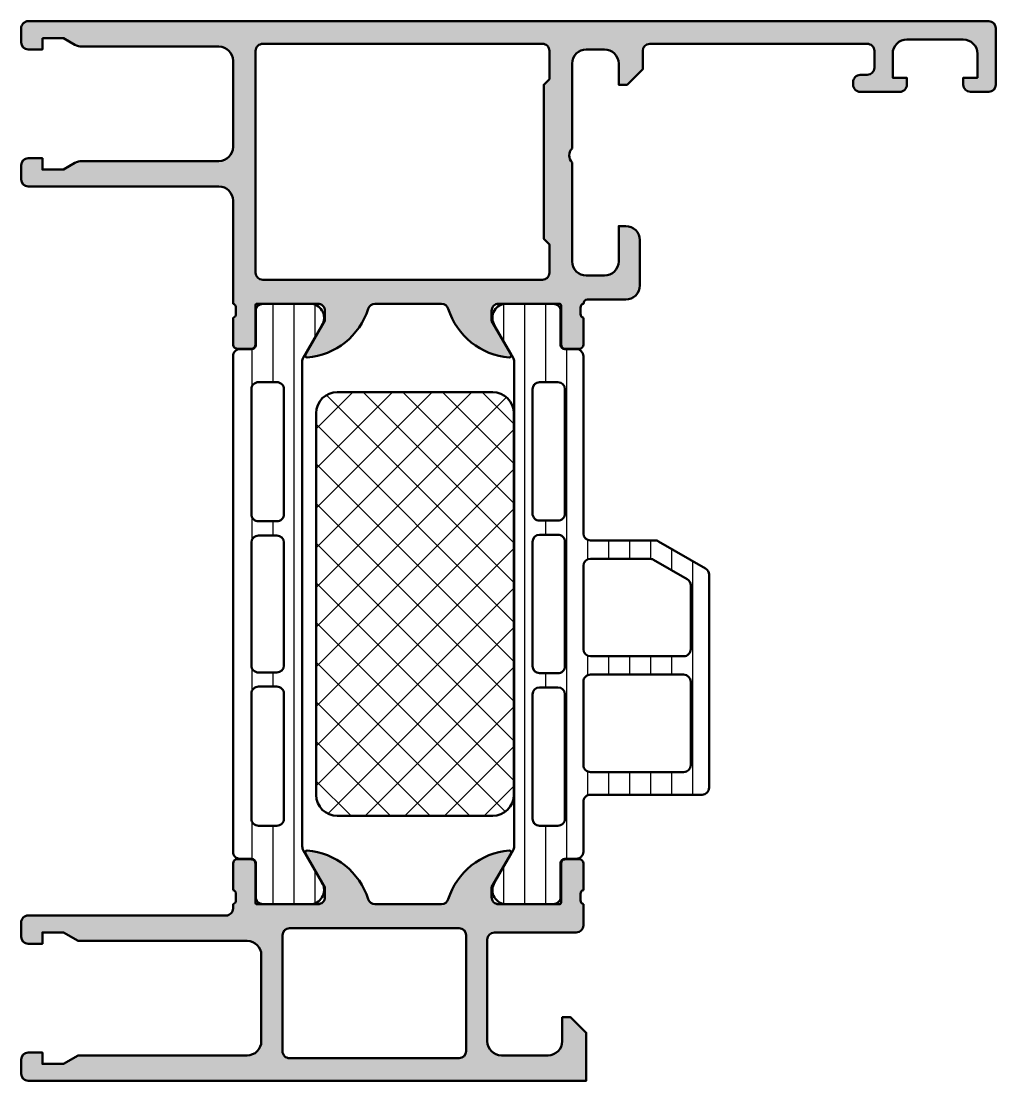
# Model space of a CAD drawing. Extents: x 0 to 69, y 0 to 75.
import ezdxf

# ---------------------------------------------------------------- set-up
doc = ezdxf.new("R2010")
doc.units = 0
for name, color, linetype, lineweight in [('0S-Alu contour', 7, 'Continuous', 50), ('0S-Alu hatch', 252, 'Continuous', 25), ('0S-Plastic contour', 254, 'Continuous', 50), ('0S-Plastic hatch', 253, 'Continuous', 25), ('0S-PT contour', 91, 'Continuous', 50), ('0S-PT hatch', 103, 'Continuous', 25)]:
    doc.layers.add(name, color=color, linetype=linetype, lineweight=lineweight)
pattern_1 = [(90, (0, 0), (-1.4859, 0), [])]

# ---------------------------------------------------------------- blocks, each defined once
blk = doc.blocks.new('391630__749C108C_8913_4403_A84D_3BE131BBEC31_')
at = {"layer": '0S-Alu hatch'}
h = blk.add_hatch(color=256, dxfattribs=at)
edge = h.paths.add_edge_path()
edge.add_line((1.50015256453571, 73.8006442438749), (1.50015256453571, 73.00071748606229))
edge.add_line((1.50015256453571, 73.00071748606229), (0.5001525645357106, 73.0007174860624))
edge.add_ellipse((0.5002627520891992, 73.50098029504896), major_axis=(-0.5002628211214809, 0), ratio=1, start_angle=0.030099871117613475, end_angle=89.98738006992681, ccw=False)
edge.add_line((2e-16, 73.50071748606238), (0, 74.49992365712967))
edge.add_ellipse((0.4999999941714038, 74.50000000000036), major_axis=(-0.4999999999996377, 0), ratio=1, start_angle=-89.9999999999593, end_angle=0.008748248574079298, ccw=False)
edge.add_line((0.4999999941710484, 75), (68.50000000000009, 74.99999999999977))
edge.add_ellipse((68.50000000000009, 74.49999999999977), major_axis=(-0.5, 0), ratio=1, start_angle=180, end_angle=270, ccw=False)
edge.add_line((69.00000000000009, 74.49999999999977), (69.00000000000009, 70.50003662586619))
edge.add_ellipse((68.50000000000009, 70.50003662586619), major_axis=(-0.5, 0), ratio=1, start_angle=90, end_angle=180, ccw=False)
edge.add_line((68.50000000000009, 70.00003662586619), (67.20000000000036, 70.00003662586607))
edge.add_ellipse((67.20000000000036, 70.50003662586607), major_axis=(-0.5, 0), ratio=1, start_angle=0, end_angle=90, ccw=False)
edge.add_line((66.70000000000036, 70.50003662586607), (66.70000000000036, 71.00003662586607))
edge.add_line((66.70000000000036, 71.00003662586607), (67.70000000000034, 71.00003662586607))
edge.add_line((67.70000000000034, 71.00003662586607), (67.6999999999999, 72.70003662586589))
edge.add_arc((66.70000000000019, 72.70003662586618), 0.9999999999997157, 0, 89.99999999999022)
edge.add_line((66.70000000000036, 73.70003662586589), (62.70000000000035, 73.70003662586589))
edge.add_arc((62.69999999999996, 72.70003662586629), 0.999999999999602, 89.9999999999772, 180)
edge.add_line((61.70000000000036, 72.70003662586629), (61.70000000000036, 71.00003662586607))
edge.add_line((61.70000000000036, 71.00003662586607), (62.70000000000035, 71.00003662586607))
edge.add_line((62.70000000000035, 71.00003662586607), (62.70000000000035, 70.5000366258671))
edge.add_ellipse((62.19999999999973, 70.50003662586772), major_axis=(-0.5000000000006253, 0), ratio=1, start_angle=89.9999999999153, end_angle=180, ccw=False)
edge.add_line((62.19999999999899, 70.0000366258671), (59.40000000000063, 70.00003662586607))
edge.add_ellipse((59.40000000000058, 70.50003662586647), major_axis=(-0.5000000000003979, 0), ratio=1, start_angle=0, end_angle=90.00000000000648, ccw=False)
edge.add_line((58.90000000000018, 70.50003662586647), (58.90000000000018, 70.70003662586667))
edge.add_ellipse((59.39999999999978, 70.70003662586628), major_axis=(-0.4999999999996021, 0), ratio=1, start_angle=269.9999999999544, end_angle=360, ccw=False)
edge.add_line((59.40000000000018, 71.20003662586589), (59.89999999999972, 71.20003662586589))
edge.add_arc((59.89999999999887, 71.7000366258672), 0.5000000000013074, 270.0000000000977, 360)
edge.add_line((60.40000000000017, 71.7000366258672), (60.40000000000063, 72.90003662586673))
edge.add_arc((59.90000000000091, 72.9000366258669), 0.4999999999997158, 0, 90.00000000003257)
edge.add_line((59.90000000000063, 73.40003662586662), (44.49995117354328, 73.40003662586662))
edge.add_arc((44.49995117354345, 72.90003662586645), 0.5000000000001706, 90.00000000001953, 180)
edge.add_line((43.99995117354328, 72.90003662586645), (43.99995117354328, 71.60003662586655))
edge.add_line((43.99995117354328, 71.60003662586655), (42.89995117354337, 70.50003662586641))
edge.add_line((42.89995117354337, 70.50003662586641), (42.29995117354346, 70.50003662586641))
edge.add_line((42.29995117354346, 70.50003662586641), (42.29995117354346, 72.00003662586641))
edge.add_arc((41.29995117354352, 72.00003662586634), 0.999999999999943, 0, 90.00000000000325)
edge.add_line((41.29995117354346, 73.0000366258663), (39.99995117354328, 73.00003662586641))
edge.add_arc((39.99995117354322, 72.00003662586647), 0.999999999999943, 89.99999999999675, 180)
edge.add_line((38.99995117354328, 72.00003662586647), (38.99995117354328, 66.00003662586641))
edge.add_arc((39.52495117354327, 65.50003662586641), 0.7249999999999887, 136.3971810272955, 223.6028189727044)
edge.add_line((38.99995117354328, 65.00003662586641), (38.99995117354328, 58.00003662586618))
edge.add_arc((39.99995117354306, 58.0000366258663), 0.9999999999997726, 180, 270.000000000013)
edge.add_line((39.99995117354328, 57.00003662586652), (41.299951173543, 57.00003662586652))
edge.add_arc((41.2999511735434, 58.00003662586658), 1.000000000000056, 269.9999999999772, 360)
edge.add_line((42.29995117354346, 58.00003662586658), (42.29995117354346, 60.50003662586641))
edge.add_line((42.29995117354346, 60.50003662586641), (42.79995117354346, 60.50003662586641))
edge.add_ellipse((42.7999511735434, 59.50003662586635), major_axis=(-1.000000000000056, 0), ratio=1, start_angle=180, end_angle=269.99999999999676, ccw=False)
edge.add_line((43.79995117354346, 59.50003662586635), (43.79995117354346, 56.30003662586614))
edge.add_ellipse((42.79995117354357, 56.30003662586625), major_axis=(-0.9999999999998863, 0), ratio=1, start_angle=89.99999999999352, end_angle=180, ccw=False)
edge.add_line((42.79995117354346, 55.30003662586636), (40.10000000001136, 55.30003662586659))
edge.add_arc((40.10000000001141, 54.99985437108409), 0.3001822547825057, 90.00000000001086, 180)
edge.add_arc((39.87858235054725, 54.73257756236374), 0.2786409078556163, 106.419876419483, 181.1645893740988)
edge.add_line((39.599998999978, 54.72691431981091), (39.59999899997801, 54.27332031981094))
edge.add_arc((39.87886709562119, 54.26765966033388), 0.2789255417371576, 178.8371299271138, 253.575405444647)
edge.add_line((39.79999999997803, 54.00011631981093), (39.79999999997807, 52.12010531980242))
edge.add_ellipse((39.49999999997808, 52.12010531980241), major_axis=(-0.29999999999999, 0), ratio=1, start_angle=90, end_angle=180, ccw=False)
edge.add_line((39.49999999997808, 51.82010531980242), (38.52002568093529, 51.82010531980239))
edge.add_ellipse((38.52002568093529, 52.1201053198024), major_axis=(-0.3000000000000114, 0), ratio=1, start_angle=0, end_angle=90, ccw=False)
edge.add_line((38.22002568093528, 52.1201053198024), (38.22002568093522, 54.88010696118535))
edge.add_arc((38.10002568093523, 54.88010696118535), 0.1199999999999974, 0, 90.00009934834206)
edge.add_line((38.10002547286055, 55.00010696118517), (33.80000154798931, 55.00009950513401))
edge.add_arc((33.79998866573565, 54.50011238752605), 0.4999871177739219, 89.99852376443515, 180.0006019649143)
edge.add_line((33.30000154798933, 54.50010713452653), (33.30000154798934, 53.80010255689182))
edge.add_line((33.30000154798934, 53.80010255689182), (34.6808552197536, 51.40838598477952))
edge.add_ellipse((34.56246944985669, 51.34003615313438), major_axis=(-0.1367000000000039, 0), ratio=1, start_angle=85.52727360793932, end_angle=209.9999185203828, ccw=False)
edge.add_ellipse((34.93573348720572, 56.11184460778244), major_axis=(-4.923085062803548, 0), ratio=1, start_angle=17.289552715736704, end_angle=85.52727360794239, ccw=False)
edge.add_arc((29.75769048598524, 54.5000995051343), 0.4999999999996074, 17.28955271573924, 90.00000000000406)
edge.add_line((29.7576904859852, 55.00009950513391), (25.04226068752696, 55.00009950513391))
edge.add_arc((25.04226068752693, 54.50009950513432), 0.4999999999996021, 89.99999999999756, 162.7104472842622)
edge.add_ellipse((19.86421768630644, 56.11184460778244), major_axis=(-4.923085062803552, 0), ratio=1, start_angle=94.4727263920575, end_angle=162.7104472842634, ccw=False)
edge.add_ellipse((20.23748172365548, 51.34003615313438), major_axis=(-0.1367000000000129, 0), ratio=1, start_angle=-29.9999185203838, end_angle=94.47272639205892, ccw=False)
edge.add_line((20.11909595375857, 51.40838598477952), (21.49994962552283, 53.80010255689182))
edge.add_line((21.49994962552283, 53.80010255689182), (21.49994962552284, 54.50010713452854))
edge.add_arc((20.99996250777651, 54.50011238752605), 0.4999871177739239, 359.9993980350857, 450.0014762355648)
edge.add_line((20.99994962552286, 55.00009950513401), (16.69992570065162, 55.00010696118517))
edge.add_arc((16.69992549257695, 54.88010696118535), 0.1200000000000002, 89.99990065166133, 180)
edge.add_line((16.57992549257695, 54.88010696118535), (16.57992549257689, 52.12010531980239))
edge.add_ellipse((16.27992549257688, 52.1201053198024), major_axis=(-0.3000000000000114, 0), ratio=1, start_angle=90, end_angle=180, ccw=False)
edge.add_line((16.27992549257688, 51.82010531980239), (15.29995117353409, 51.82010531980242))
edge.add_ellipse((15.29995117353408, 52.12010531980241), major_axis=(-0.29999999999999, 0), ratio=1, start_angle=0, end_angle=90.00000000000142, ccw=False)
edge.add_line((14.99995117353409, 52.12010531980241), (14.99995117353414, 54.00011631981093))
edge.add_arc((14.92108407789098, 54.26765966033388), 0.2789255417371559, 286.424594555353, 361.1628700728862)
edge.add_line((15.19995217353416, 54.27332031981094), (15.19995217353417, 54.72691431981091))
edge.add_arc((14.92111472699114, 54.7325827278093), 0.2788950563274168, 358.8354106259003, 433.5801235805074)
edge.add_line((14.99995117353418, 55.00010331980241), (14.99995117353418, 62.30017885080838))
edge.add_arc((13.99994665416429, 62.3001743314386), 1.000004519380107, 0.0002589398492318, 89.99974106037526)
edge.add_line((13.99995117353373, 63.30017885080849), (0.5002288584805683, 63.30017885080827))
edge.add_ellipse((0.5003962349781972, 63.80057521477373), major_axis=(-0.5003963919581649, 0), ratio=1, start_angle=0.04538398975387281, end_angle=89.98083525933288, ccw=False)
edge.add_line((-1.4e-15, 63.80017885080864), (0, 64.80046113840592))
edge.add_ellipse((0.5003955902169253, 64.79998905933887), major_axis=(-0.5003958128993392, 0), ratio=1, start_angle=270.01909093713556, end_angle=359.9459465058445, ccw=False)
edge.add_line((0.5002288584801134, 65.30038484446074), (1.500152564535255, 65.30038484446106))
edge.add_line((1.500152564535255, 65.30038484446106), (1.50015256453571, 64.49993928782021))
edge.add_line((1.50015256453571, 64.49993928782021), (3.000152564535255, 64.49993928782033))
edge.add_line((3.000152564535255, 64.49993928782033), (3.807785010824773, 64.96623262278115))
edge.add_ellipse((4.307777962996382, 64.10027239050663), major_axis=(-0.9999400362532833, 0), ratio=1, start_angle=270.0065906981061, end_angle=300.0015174067913, ccw=False)
edge.add_line((4.307662940512273, 65.10021242014444), (14.00008278058939, 65.10120042673668))
edge.add_arc((13.99995105384721, 66.10120053774725), 1.00000011968653, 270.0075473854945, 359.9999936109431)
edge.add_line((14.99995117353374, 66.10120042623716), (14.99995117353418, 72.20034059397244))
edge.add_arc((13.99994955373275, 72.20033898304462), 1.000001619802728, 9.22944712567e-05, 89.99236667573862)
edge.add_line((14.00008278058939, 73.20034059397267), (4.307998633872557, 73.20037492624783))
edge.add_ellipse((4.307784010660284, 74.20029087867587), major_axis=(-0.9999159754615373, 0), ratio=1, start_angle=59.99854842010518, end_angle=90.01229803768013, ccw=False)
edge.add_line((3.807804084311099, 73.33435090891408), (3.00015256453571, 73.8006442438749))
edge.add_line((3.00015256453571, 73.8006442438749), (1.50015256453571, 73.8006442438749))
edge = h.paths.add_edge_path()
edge.add_arc((36.89995117354384, 72.9000000000001), 0.4999999999999858, 0, 90.0000000000016)
edge.add_line((36.89995117354383, 73.40000000000009), (17.09999991226104, 73.39999999999907))
edge.add_arc((17.09993224817135, 72.90006766410578), 0.49993234047234, 89.99224521707941, 180.0077411226239)
edge.add_line((16.59999991226194, 72.90000011920895), (16.59999991226195, 57.20003578292244))
edge.add_arc((17.09999991226263, 57.20003578292221), 0.5000000000006822, 180, 269.9999999999739)
edge.add_line((17.0999999122624, 56.70003578292153), (36.89995117354383, 56.70003578292176))
edge.add_arc((36.89995117354394, 57.20003578292164), 0.4999999999998864, 269.999999999987, 360)
edge.add_line((37.39995117354383, 57.20003578292164), (37.39995117354383, 59.2000357829213))
edge.add_line((37.39995117354383, 59.2000357829213), (36.99995117354328, 59.60003578292162))
edge.add_line((36.99995117354328, 59.60003578292162), (36.99995117354328, 70.50003662586653))
edge.add_line((36.99995117354328, 70.50003662586653), (37.39995117354383, 70.90003662586673))
edge.add_line((37.39995117354383, 70.90003662586673), (37.39995117354383, 72.90000000000009))
at = {"layer": '0S-Alu contour', "color": 7}
for points in [[(2e-16, 73.50071748606238), (0, 74.49992365712967)], [(0.4999999941710484, 75), (68.50000000000009, 74.99999999999977)], [(69.00000000000009, 74.49999999999977), (69.00000000000009, 70.50003662586619)], [(1.50015256453571, 73.8006442438749), (1.50015256453571, 73.00071748606229), (0.5001525645357106, 73.0007174860624)], [(3.807804084311099, 73.33435090891408), (3.00015256453571, 73.8006442438749), (1.50015256453571, 73.8006442438749)], [(66.70000000000036, 73.70003662586589), (62.70000000000035, 73.70003662586589)], [(14.00008278058939, 73.20034059397267), (4.307998633872557, 73.20037492624783)], [(16.59999991226194, 72.90000011920895), (16.59999991226195, 57.20003578292244)], [(36.89995117354383, 73.40000000000009), (17.09999991226104, 73.39999999999907)], [(37.39995117354383, 57.20003578292164), (37.39995117354383, 59.2000357829213), (36.99995117354328, 59.60003578292162), (36.99995117354328, 70.50003662586653), (37.39995117354383, 70.90003662586673), (37.39995117354383, 72.90000000000009)], [(41.29995117354346, 73.0000366258663), (39.99995117354328, 73.00003662586641)], [(43.99995117354328, 72.90003662586645), (43.99995117354328, 71.60003662586655), (42.89995117354337, 70.50003662586641), (42.29995117354346, 70.50003662586641), (42.29995117354346, 72.00003662586641)], [(59.90000000000063, 73.40003662586662), (44.49995117354328, 73.40003662586662)], [(60.40000000000017, 71.7000366258672), (60.40000000000063, 72.90003662586673)], [(14.99995117353374, 66.10120042623716), (14.99995117353418, 72.20034059397244)], [(61.70000000000036, 72.70003662586629), (61.70000000000036, 71.00003662586607), (62.70000000000035, 71.00003662586607), (62.70000000000035, 70.5000366258671)], [(66.70000000000036, 70.50003662586607), (66.70000000000036, 71.00003662586607), (67.70000000000034, 71.00003662586607), (67.6999999999999, 72.70003662586589)], [(38.99995117354328, 72.00003662586647), (38.99995117354328, 66.00003662586641)], [(58.90000000000018, 70.50003662586647), (58.90000000000018, 70.70003662586667)], [(59.40000000000018, 71.20003662586589), (59.89999999999972, 71.20003662586589)], [(62.19999999999899, 70.0000366258671), (59.40000000000063, 70.00003662586607)], [(68.50000000000009, 70.00003662586619), (67.20000000000036, 70.00003662586607)], [(0.5002288584801134, 65.30038484446074), (1.500152564535255, 65.30038484446106), (1.50015256453571, 64.49993928782021), (3.000152564535255, 64.49993928782033), (3.807785010824773, 64.96623262278115)], [(-1.4e-15, 63.80017885080864), (0, 64.80046113840592)], [(4.307662940512273, 65.10021242014444), (14.00008278058939, 65.10120042673668)], [(38.99995117354328, 65.00003662586641), (38.99995117354328, 58.00003662586618)], [(13.99995117353373, 63.30017885080849), (0.5002288584805683, 63.30017885080827)], [(14.99995117353418, 55.00010331980241), (14.99995117353418, 62.30017885080838)], [(42.29995117354346, 58.00003662586658), (42.29995117354346, 60.50003662586641), (42.79995117354346, 60.50003662586641)], [(43.79995117354346, 59.50003662586635), (43.79995117354346, 56.30003662586614)], [(17.0999999122624, 56.70003578292153), (36.89995117354383, 56.70003578292176)], [(39.99995117354328, 57.00003662586652), (41.299951173543, 57.00003662586652)], [(16.57992549257695, 54.88010696118535), (16.57992549257689, 52.12010531980239)], [(20.99994962552286, 55.00009950513401), (16.69992570065162, 55.00010696118517)], [(29.7576904859852, 55.00009950513391), (25.04226068752696, 55.00009950513391)], [(38.10002547286055, 55.00010696118517), (33.80000154798931, 55.00009950513401)], [(38.22002568093528, 52.1201053198024), (38.22002568093522, 54.88010696118535)], [(42.79995117354346, 55.30003662586636), (40.10000000001136, 55.30003662586659)], [(14.99995117353409, 52.12010531980241), (14.99995117353414, 54.00011631981093)], [(15.19995217353416, 54.27332031981094), (15.19995217353417, 54.72691431981091)], [(20.11909595375857, 51.40838598477952), (21.49994962552283, 53.80010255689182), (21.49994962552284, 54.50010713452854)], [(33.30000154798933, 54.50010713452653), (33.30000154798934, 53.80010255689182), (34.6808552197536, 51.40838598477952)], [(39.599998999978, 54.72691431981091), (39.59999899997801, 54.27332031981094)], [(39.79999999997803, 54.00011631981093), (39.79999999997807, 52.12010531980242)], [(16.27992549257688, 51.82010531980239), (15.29995117353409, 51.82010531980242)], [(39.49999999997808, 51.82010531980242), (38.52002568093529, 51.82010531980239)]]:
    blk.add_lwpolyline(points, dxfattribs=at)
at = {"layer": '0S-Alu contour', "color": 7, "extrusion": (0, 0, -1)}
for centre, radius, start, end in [((-0.4999999941714038, 74.50000000000036), 0.4999999999996377, 359.9912517514259, 89.99999999995929), ((-68.50000000000009, 74.49999999999977), 0.5, 90, 180), ((-0.5002627520891992, 73.50098029504896), 0.5002628211214809, 270.0126199300732, 359.9699001288824), ((-4.307784010660284, 74.20029087867587), 0.9999159754615373, 269.9877019623199, 300.0014515798948), ((-59.39999999999978, 70.70003662586628), 0.4999999999996021, 0, 90.00000000004559), ((-59.40000000000058, 70.50003662586647), 0.5000000000003979, 269.9999999999935, 0), ((-62.19999999999973, 70.50003662586772), 0.5000000000006253, 180, 270.0000000000847), ((-67.20000000000036, 70.50003662586607), 0.5, 270, 0), ((-68.50000000000009, 70.50003662586619), 0.5, 180, 270), ((-0.5003955902169253, 64.79998905933887), 0.5003958128993392, 0.0540534941555057, 89.98090906286443), ((-4.307777962996382, 64.10027239050663), 0.9999400362532833, 59.99848259320867, 89.99340930189392), ((-0.5003962349781972, 63.80057521477373), 0.5003963919581649, 270.0191647406671, 359.9546160102461), ((-42.7999511735434, 59.50003662586635), 1.000000000000056, 90.00000000000325, 180), ((-42.79995117354357, 56.30003662586625), 0.9999999999998863, 180, 270.0000000000065), ((-19.86421768630644, 56.11184460778244), 4.923085062803552, 197.2895527157366, 265.5272736079425), ((-34.93573348720572, 56.11184460778244), 4.923085062803548, 274.4727263920576, 342.7104472842633), ((-15.29995117353408, 52.12010531980241), 0.29999999999999, 269.9999999999986, 0), ((-16.27992549257688, 52.1201053198024), 0.3000000000000114, 180, 270), ((-38.52002568093529, 52.1201053198024), 0.3000000000000114, 270, 0), ((-39.49999999997808, 52.12010531980241), 0.29999999999999, 180, 270), ((-20.23748172365548, 51.34003615313438), 0.1367000000000129, 265.5272736079411, 29.99991852038382), ((-34.56246944985669, 51.34003615313438), 0.1367000000000039, 150.0000814796172, 274.4727263920608)]:
    blk.add_arc(centre, radius, start, end, dxfattribs=at)
at = {"layer": '0S-Alu contour', "color": 7}
for centre, radius, start, end in [((62.69999999999996, 72.70003662586629), 0.999999999999602, 89.9999999999772, 180), ((66.70000000000019, 72.70003662586618), 0.9999999999997157, 0, 89.99999999999022), ((13.99994955373275, 72.20033898304462), 1.000001619802728, 9.22944712567e-05, 89.99236667573862), ((17.09993224817135, 72.90006766410578), 0.49993234047234, 89.99224521707941, 180.0077411226239), ((36.89995117354384, 72.9000000000001), 0.4999999999999858, 0, 90.0000000000016), ((39.99995117354322, 72.00003662586647), 0.999999999999943, 89.99999999999675, 180), ((41.29995117354352, 72.00003662586634), 0.999999999999943, 0, 90.00000000000325), ((44.49995117354345, 72.90003662586645), 0.5000000000001706, 90.00000000001953, 180), ((59.90000000000091, 72.9000366258669), 0.4999999999997158, 0, 90.00000000003257), ((59.89999999999887, 71.7000366258672), 0.5000000000013074, 270.0000000000977, 0), ((13.99995105384721, 66.10120053774725), 1.00000011968653, 270.0075473854945, 359.9999936109431), ((39.52495117354327, 65.50003662586641), 0.7249999999999887, 136.3971810272955, 223.6028189727044), ((13.99994665416429, 62.3001743314386), 1.000004519380107, 0.0002589398492318, 89.99974106037526), ((39.99995117354306, 58.0000366258663), 0.9999999999997726, 180, 270.000000000013), ((41.2999511735434, 58.00003662586658), 1.000000000000056, 269.9999999999772, 0), ((17.09999991226263, 57.20003578292221), 0.5000000000006822, 180, 269.9999999999739), ((36.89995117354394, 57.20003578292164), 0.4999999999998864, 269.999999999987, 0), ((14.92111472699114, 54.7325827278093), 0.2788950563274168, 358.8354106259003, 73.58012358050739), ((16.69992549257695, 54.88010696118535), 0.1200000000000002, 89.99990065166133, 180), ((20.99996250777651, 54.50011238752605), 0.4999871177739239, 359.9993980350857, 90.00147623556484), ((25.04226068752693, 54.50009950513432), 0.4999999999996021, 89.99999999999756, 162.7104472842622), ((29.75769048598524, 54.5000995051343), 0.4999999999996074, 17.28955271573924, 90.00000000000406), ((33.79998866573565, 54.50011238752605), 0.4999871177739219, 89.99852376443515, 180.0006019649143), ((38.10002568093523, 54.88010696118535), 0.1199999999999974, 0, 90.00009934834206), ((39.87858235054725, 54.73257756236374), 0.2786409078556163, 106.419876419483, 181.1645893740988), ((40.10000000001141, 54.99985437108409), 0.3001822547825057, 90.00000000001086, 180), ((14.92108407789098, 54.26765966033388), 0.2789255417371559, 286.424594555353, 1.162870072886224), ((39.87886709562119, 54.26765966033388), 0.2789255417371576, 178.8371299271138, 253.575405444647)]:
    blk.add_arc(centre, radius, start, end, dxfattribs=at)
blk = doc.blocks.new('391640__57F4841A_8E5F_4AEF_8D72_EF0BA6376E39_')
at = {"layer": '0S-Alu hatch'}
h = blk.add_hatch(color=256, dxfattribs=at)
edge = h.paths.add_edge_path()
edge.add_line((-7.1e-15, 10.20070611864122), (-4.615e-13, 11.20252765612186))
edge.add_ellipse((0.4999999999997229, 11.20252765612186), major_axis=(-0.5000000000001844, 0), ratio=1, start_angle=269.97640643248565, end_angle=360, ccw=False)
edge.add_line((0.5002058927116125, 11.70252761373023), (14.49994390306346, 11.70095692889913))
edge.add_arc((14.4999999999993, 12.20095692575204), 0.4999999999997801, 269.9935717646517, 360)
edge.add_line((14.99999999999908, 12.20095692575204), (14.99999999999953, 12.5003734770396))
edge.add_arc((14.9211635534565, 12.76789406903269), 0.2788950563274086, 286.4198764194922, 361.1645893740976)
edge.add_line((15.20000099999952, 12.77356247703107), (15.20000099999951, 13.22715647703105))
edge.add_arc((14.92113290435633, 13.23281713650811), 0.278925541737161, 358.8371299271147, 433.5754054446465)
edge.add_line((14.99999999999949, 13.50036047703106), (14.99999999999945, 15.38037147703957))
edge.add_ellipse((15.29999999999945, 15.38037147703958), major_axis=(-0.2999999999999936, 0), ratio=1, start_angle=270, end_angle=360, ccw=False)
edge.add_line((15.29999999999945, 15.68037147703957), (16.27997431904223, 15.68037147703959))
edge.add_ellipse((16.27997431904223, 15.38037147703958), major_axis=(-0.3000000000000096, 0), ratio=1, start_angle=180, end_angle=270.0000000000007, ccw=False)
edge.add_line((16.57997431904224, 15.38037147703958), (16.5799743190423, 12.62036983565664))
edge.add_arc((16.6999743190423, 12.62036983565664), 0.120000000000001, 180, 270.000099348342)
edge.add_line((16.69997452711698, 12.50036983565683), (20.99999845198821, 12.50037729170797))
edge.add_arc((21.00001133424187, 13.00036440931594), 0.4999871177739237, 269.9985237644344, 360.0006019649143)
edge.add_line((21.4999984519882, 13.00036966231546), (21.49999845198818, 13.70037423995017))
edge.add_line((21.49999845198818, 13.70037423995017), (20.11914478022393, 16.09209081206247))
edge.add_ellipse((20.23753055012083, 16.16044064370761), major_axis=(-0.1367000000000044, 0), ratio=1, start_angle=-94.4727263920621, end_angle=29.999918520386075, ccw=False)
edge.add_ellipse((19.8642665127718, 11.38863218905955), major_axis=(-4.923085062803546, 0), ratio=1, start_angle=197.2895527157367, end_angle=265.52727360794245, ccw=False)
edge.add_arc((25.04230951399229, 13.00037729170768), 0.4999999999996086, 197.2895527157381, 270.0000000000033)
edge.add_line((25.04230951399232, 12.50037729170807), (29.75769048600585, 12.50037729170807))
edge.add_arc((29.75769048600588, 13.00037729170768), 0.4999999999996092, 269.9999999999968, 342.7104472842616)
edge.add_ellipse((34.93573348722637, 11.38863218905955), major_axis=(-4.923085062803544, 0), ratio=1, start_angle=274.4727263920575, end_angle=342.7104472842633, ccw=False)
edge.add_ellipse((34.56246944987734, 16.16044064370761), major_axis=(-0.1367000000000026, 0), ratio=1, start_angle=150.0000814796147, end_angle=274.4727263920608, ccw=False)
edge.add_line((34.68085521977425, 16.09209081206247), (33.30000154800999, 13.70037423995017))
edge.add_line((33.30000154800999, 13.70037423995017), (33.30000154800997, 13.00036966231345))
edge.add_arc((33.79998866575629, 13.00036440931594), 0.4999871177739239, 179.9993980350857, 270.0014762355656)
edge.add_line((33.80000154800996, 12.50037729170797), (38.10002547288119, 12.50036983565683))
edge.add_arc((38.10002568095587, 12.62036983565664), 0.1200000000000002, 269.9999006516579, 360)
edge.add_line((38.22002568095587, 12.62036983565664), (38.22002568095593, 15.3803714770396))
edge.add_ellipse((38.52002568095593, 15.38037147703958), major_axis=(-0.3000000000000043, 0), ratio=1, start_angle=269.99999999999864, end_angle=360, ccw=False)
edge.add_line((38.52002568095594, 15.68037147703959), (39.49999999999872, 15.68037147703957))
edge.add_ellipse((39.49999999999872, 15.38037147703958), major_axis=(-0.29999999999999, 0), ratio=1, start_angle=180, end_angle=270, ccw=False)
edge.add_line((39.79999999999871, 15.38037147703958), (39.79999999999868, 13.50036047703106))
edge.add_arc((39.87886709564184, 13.23281713650811), 0.2789255417371593, 106.4245945553528, 181.1628700728853)
edge.add_line((39.59999899999866, 13.22715647703105), (39.59999899999865, 12.77356247703107))
edge.add_arc((39.87883644654355, 12.76789406903265), 0.2788950563292857, 178.8354106259018, 253.5801235805073)
edge.add_line((39.79999999999998, 12.50037347703776), (39.79999999999998, 10.99999999999999))
edge.add_ellipse((39.29999999999998, 11), major_axis=(-0.5, 0), ratio=1, start_angle=90, end_angle=180, ccw=False)
edge.add_line((39.29999999999998, 10.5), (33.5, 10.5))
edge.add_arc((33.5, 10), 0.5, 90, 180)
edge.add_line((32.99999999999999, 10), (33.00000000000002, 2.800000000000011))
edge.add_arc((34.00000000000002, 2.800000000000011), 1, 180, 270)
edge.add_line((34.00000000000002, 1.800000000000011), (37.3, 1.800000000000011))
edge.add_arc((37.3, 2.800000000000011), 1, 270, 360)
edge.add_line((38.3, 2.800000000000011), (38.3, 4.5))
edge.add_line((38.3, 4.5), (38.9, 4.5))
edge.add_line((38.9, 4.5), (40, 3.400000000000005))
edge.add_line((40, 3.400000000000005), (40, 0))
edge.add_line((40, 0), (0.4999998317707579, 0.0003963651321328))
edge.add_ellipse((0.5000000000655476, 0.5003963651976592), major_axis=(-0.5000000000655547, 0), ratio=1, start_angle=0, end_angle=89.9999807148377, ccw=False)
edge.add_line((-7.1e-15, 0.5003963651976592), (-7.1e-15, 1.500373477039374))
edge.add_ellipse((0.4999999999998792, 1.500373477039602), major_axis=(-0.4999999999998864, 0), ratio=1, start_angle=270.0000000000391, end_angle=360, ccw=False)
edge.add_line((0.4999999999995381, 2.000373477039488), (1.499952587890213, 2.000373477039488))
edge.add_line((1.499952587890213, 2.000373477039488), (1.499952587890213, 1.199927920398863))
edge.add_line((1.499952587890213, 1.199927920398863), (2.999952587890213, 1.199927920398863))
edge.add_line((2.999952587890213, 1.199927920398863), (4.040299210357254, 1.800579423008571))
edge.add_line((4.040299210357254, 1.800579423008571), (15.99984386901814, 1.799265498219142))
edge.add_arc((15.99995492538559, 2.799265061905736), 0.9999995698533547, 269.9936369361072, 360.0000249938498)
edge.add_line((16.99995449523884, 2.79926549813052), (16.9999544952393, 8.899711245594176))
edge.add_arc((15.99995466912876, 8.899711424385394), 0.9999998261105549, 359.9999897547162, 449.9943272447731)
edge.add_line((16.00005367736775, 9.899711245594634), (4.038745674895828, 9.90089094072357))
edge.add_line((4.038745674895828, 9.90089094072357), (2.999952587890213, 10.50063287645389))
edge.add_line((2.999952587890213, 10.50063287645389), (1.499952587890213, 10.50063287645355))
edge.add_line((1.499952587890213, 10.50063287645355), (1.499952587890668, 9.700706118641051))
edge.add_line((1.499952587890668, 9.700706118641051), (0.4999999999999929, 9.700706118641051))
edge.add_ellipse((0.5000000000001635, 10.20070611864122), major_axis=(-0.5000000000001706, 0), ratio=1, start_angle=0, end_angle=89.99999999998039, ccw=False)
edge = h.paths.add_edge_path()
edge.add_arc((31.00000000000014, 10.30037347703913), 0.4999999999998579, 0, 89.99999999996417)
edge.add_line((31.00000000000045, 10.80037347703899), (18.99999961852972, 10.80037347703899))
edge.add_arc((18.99999961852994, 10.30037347703921), 0.4999999999997727, 90.00000000002605, 180)
edge.add_line((18.49999961853017, 10.30037347703921), (18.49999961853017, 2.10039337259252))
edge.add_arc((18.9999967458978, 2.100390619168769), 0.4999971273752095, 179.9996844789419, 270.0003291812611)
edge.add_line((18.99999961852972, 1.600393491801811), (31.00000000000045, 1.60039349180181))
edge.add_arc((31.00000000000045, 2.10039349180181), 0.5, 270, 360)
edge.add_line((31.50000000000045, 2.10039349180181), (31.49999999999999, 10.30037347703899))
at = {"layer": '0S-Alu contour', "color": 7}
for points in [[(21.4999984519882, 13.00036966231546), (21.49999845198818, 13.70037423995017), (20.11914478022393, 16.09209081206247)], [(34.68085521977425, 16.09209081206247), (33.30000154800999, 13.70037423995017), (33.30000154800997, 13.00036966231345)], [(14.99999999999949, 13.50036047703106), (14.99999999999945, 15.38037147703957)], [(15.29999999999945, 15.68037147703957), (16.27997431904223, 15.68037147703959)], [(16.57997431904224, 15.38037147703958), (16.5799743190423, 12.62036983565664)], [(38.22002568095587, 12.62036983565664), (38.22002568095593, 15.3803714770396)], [(38.52002568095594, 15.68037147703959), (39.49999999999872, 15.68037147703957)], [(39.79999999999871, 15.38037147703958), (39.79999999999868, 13.50036047703106)], [(15.20000099999952, 12.77356247703107), (15.20000099999951, 13.22715647703105)], [(39.59999899999866, 13.22715647703105), (39.59999899999865, 12.77356247703107)], [(14.99999999999908, 12.20095692575204), (14.99999999999953, 12.5003734770396)], [(16.69997452711698, 12.50036983565683), (20.99999845198821, 12.50037729170797)], [(25.04230951399232, 12.50037729170807), (29.75769048600585, 12.50037729170807)], [(33.80000154800996, 12.50037729170797), (38.10002547288119, 12.50036983565683)], [(39.79999999999998, 12.50037347703776), (39.79999999999998, 10.99999999999999)], [(0.5002058927116125, 11.70252761373023), (14.49994390306346, 11.70095692889913)], [(-7.1e-15, 10.20070611864122), (-4.615e-13, 11.20252765612186)], [(16.00005367736775, 9.899711245594634), (4.038745674895828, 9.90089094072357), (2.999952587890213, 10.50063287645389), (1.499952587890213, 10.50063287645355), (1.499952587890668, 9.700706118641051), (0.4999999999999929, 9.700706118641051)], [(31.00000000000045, 10.80037347703899), (18.99999961852972, 10.80037347703899)], [(18.49999961853017, 10.30037347703921), (18.49999961853017, 2.10039337259252)], [(31.50000000000045, 2.10039349180181), (31.49999999999999, 10.30037347703899)], [(32.99999999999999, 10), (33.00000000000002, 2.800000000000011)], [(39.29999999999998, 10.5), (33.5, 10.5)], [(16.99995449523884, 2.79926549813052), (16.9999544952393, 8.899711245594176)], [(38.3, 2.800000000000011), (38.3, 4.5), (38.9, 4.5), (40, 3.400000000000005), (40, 0), (0.4999998317707579, 0.0003963651321328)], [(-7.1e-15, 0.5003963651976592), (-7.1e-15, 1.500373477039374)], [(0.4999999999995381, 2.000373477039488), (1.499952587890213, 2.000373477039488), (1.499952587890213, 1.199927920398863), (2.999952587890213, 1.199927920398863), (4.040299210357254, 1.800579423008571), (15.99984386901814, 1.799265498219142)], [(18.99999961852972, 1.600393491801811), (31.00000000000045, 1.60039349180181)], [(34.00000000000002, 1.800000000000011), (37.3, 1.800000000000011)]]:
    blk.add_lwpolyline(points, dxfattribs=at)
at = {"layer": '0S-Alu contour', "color": 7, "extrusion": (0, 0, -1)}
for centre, radius, start, end in [((-20.23753055012083, 16.16044064370761), 0.1367000000000044, 330.0000814796139, 94.47272639206219), ((-19.8642665127718, 11.38863218905955), 4.923085062803546, 94.47272639205757, 162.7104472842633), ((-34.93573348722637, 11.38863218905955), 4.923085062803544, 17.28955271573672, 85.52727360794252), ((-34.56246944987734, 16.16044064370761), 0.1367000000000026, 85.52727360793921, 209.9999185203853), ((-15.29999999999945, 15.38037147703958), 0.2999999999999936, 0, 90), ((-16.27997431904223, 15.38037147703958), 0.3000000000000096, 89.99999999999935, 180), ((-38.52002568095593, 15.38037147703958), 0.3000000000000043, 0, 90.00000000000136), ((-39.49999999999872, 15.38037147703958), 0.29999999999999, 90, 180), ((-0.4999999999997229, 11.20252765612186), 0.5000000000001844, 0, 90.02359356751433), ((-39.29999999999998, 11), 0.5, 180, 270), ((-0.5000000000001635, 10.20070611864122), 0.5000000000001706, 270.0000000000196, 0), ((-0.4999999999998792, 1.500373477039602), 0.4999999999998864, 0, 89.99999999996092), ((-0.5000000000655476, 0.5003963651976592), 0.5000000000655547, 270.0000192851623, 0)]:
    blk.add_arc(centre, radius, start, end, dxfattribs=at)
at = {"layer": '0S-Alu contour', "color": 7}
for centre, radius, start, end in [((14.92113290435633, 13.23281713650811), 0.278925541737161, 358.8371299271147, 73.57540544464658), ((39.87886709564184, 13.23281713650811), 0.2789255417371593, 106.4245945553528, 181.1628700728853), ((14.9211635534565, 12.76789406903269), 0.2788950563274086, 286.4198764194922, 1.16458937409755), ((21.00001133424187, 13.00036440931594), 0.4999871177739237, 269.9985237644344, 0.0006019649143335), ((25.04230951399229, 13.00037729170768), 0.4999999999996086, 197.2895527157381, 270.0000000000033), ((29.75769048600588, 13.00037729170768), 0.4999999999996092, 269.9999999999968, 342.7104472842616), ((33.79998866575629, 13.00036440931594), 0.4999871177739239, 179.9993980350857, 270.0014762355656), ((39.87883644654355, 12.76789406903265), 0.2788950563292857, 178.8354106259018, 253.5801235805073), ((14.4999999999993, 12.20095692575204), 0.4999999999997801, 269.9935717646517, 0), ((16.6999743190423, 12.62036983565664), 0.120000000000001, 180, 270.000099348342), ((38.10002568095587, 12.62036983565664), 0.1200000000000002, 269.9999006516579, 0), ((18.99999961852994, 10.30037347703921), 0.4999999999997727, 90.00000000002605, 180), ((31.00000000000014, 10.30037347703913), 0.4999999999998579, 0, 89.99999999996417), ((15.99995466912876, 8.899711424385394), 0.9999998261105549, 359.9999897547162, 89.99432724477315), ((33.5, 10), 0.5, 90, 180), ((15.99995492538559, 2.799265061905736), 0.9999995698533547, 269.9936369361072, 2.49938498285e-05), ((34.00000000000002, 2.800000000000011), 1, 180, 270), ((37.3, 2.800000000000011), 1, 270, 0), ((18.9999967458978, 2.100390619168769), 0.4999971273752095, 179.9996844789419, 270.0003291812611), ((31.00000000000045, 2.10039349180181), 0.5, 270, 0)]:
    blk.add_arc(centre, radius, start, end, dxfattribs=at)
blk = doc.blocks.new('284859__B7024DF9_6A6F_461F_AE00_BA2FCC493668___5808A128_F6DF_4F3F_8D8E_EA54B2DCFA4C_')
at = {"layer": '0S-Plastic hatch'}
h = blk.add_hatch(dxfattribs=at)
h.set_pattern_fill('ANSI31', color=256, scale=0.4680000000000001, angle=45, style=0)
h.set_pattern_definition(pattern_1)
edge = h.paths.add_edge_path()
edge.add_line((39.80000000000003, 38.74997711190565), (39.80000000000009, 51.28998011190556))
edge.add_arc((39.30000000000008, 51.28998011190557), 0.5000000000000071, 0, 89.99999999997311)
edge.add_line((39.30000000000032, 51.78998011190558), (38.48966866665906, 51.78998011190592))
edge.add_ellipse((38.48966866665922, 52.08998011190562), major_axis=(-0.2999999999996987, 0), ratio=1, start_angle=0, end_angle=89.99999999997152, ccw=False)
edge.add_line((38.18966866665951, 52.08998011190585), (38.19000061705636, 54.48997849484247))
edge.add_arc((37.68500463961798, 54.48498118725995), 0.505020702854866, 0.5669654820551857, 90.5675704444371)
edge.add_line((37.68000199999257, 54.98997711190568), (34.21341889164509, 54.98997711190527))
edge.add_arc((34.35578421278308, 54.0000333249222), 1.000128284796057, 98.1836833498021, 212.7290913977187)
edge.add_line((33.51443992344517, 53.45929644542572), (34.83300366125203, 51.17566777117475))
edge.add_ellipse((34.40000000000011, 50.92565211298047), major_axis=(-0.4999999999998866, 0), ratio=1, start_angle=180, end_angle=210.0020718972267, ccw=False)
edge.add_line((34.9, 50.9256521129804), (34.90000000000005, 16.56883039795))
edge.add_ellipse((34.39999999999975, 16.56883039795013), major_axis=(-0.5000000000003127, 0), ratio=1, start_angle=150.0020786985221, end_angle=180, ccw=False)
edge.add_line((34.83302177164059, 16.31884610787308), (33.5157097778966, 14.03700362425426))
edge.add_arc((34.35511239376712, 13.49760059110902), 0.9977737136728778, 147.2750591980438, 261.8204672459818)
edge.add_line((34.21315378352178, 12.50997711190565), (37.69036626582848, 12.50997711190565))
edge.add_arc((37.69036890545339, 13.00997308934453), 0.4999959774458533, 269.9996975188328, 360.0003024817733)
edge.add_line((38.19036488289228, 13.00997572896984), (38.19003293249519, 15.40997411190609))
edge.add_ellipse((38.49003293249525, 15.40997411190621), major_axis=(-0.300000000000054, 0), ratio=1, start_angle=270.00000000007327, end_angle=360, ccw=False)
edge.add_line((38.49003293249487, 15.70997411190627), (39.30000000000009, 15.70997411190638))
edge.add_arc((39.30000000000003, 16.20997411190639), 0.5000000000000018, 270.0000000000065, 360)
edge.add_line((39.80000000000003, 16.20997411190638), (39.80000000000003, 19.74997711190577))
edge.add_ellipse((40.30000000000002, 19.74997711190573), major_axis=(-0.4999999999999858, 0), ratio=1, start_angle=269.9999999999992, end_angle=360, ccw=False)
edge.add_line((40.30000000000002, 20.24997711190572), (48.19999999999989, 20.24997711190572))
edge.add_arc((48.20000000000001, 20.74997711190577), 0.500000000000057, 269.999999999987, 360)
edge.add_line((48.70000000000007, 20.74997711190566), (48.69999999999995, 35.82510598130937))
edge.add_arc((48.2, 35.8251059813093), 0.4999999999999503, 0, 60.00000000001085)
edge.add_line((48.44999999999989, 36.25811868320152), (45.11602540378443, 38.18298981379788))
edge.add_arc((44.86602540378433, 37.74997711190538), 0.5000000000002842, 60.00000000000657, 90.00000000000733)
edge.add_line((44.86602540378427, 38.24997711190567), (40.29999999999997, 38.24997711190564))
edge.add_ellipse((40.30000000000001, 38.74997711190562), major_axis=(-0.4999999999999787, 0), ratio=1, start_angle=0, end_angle=89.99999999999591, ccw=False)
edge = h.paths.add_edge_path()
edge.add_line((39.80000000000003, 22.34997711190568), (39.79999999999992, 28.24997711190558))
edge.add_ellipse((40.29999999999999, 28.2499771119056), major_axis=(-0.500000000000071, 0), ratio=1, start_angle=269.9999999999951, end_angle=360, ccw=False)
edge.add_line((40.30000000000003, 28.74997711190566), (46.90000000000005, 28.74997711190564))
edge.add_ellipse((46.90000000000005, 28.24997711190569), major_axis=(-0.4999999999999432, 0), ratio=1, start_angle=180, end_angle=270, ccw=False)
edge.add_line((47.4, 28.2499771119057), (47.39999999999993, 22.34997711190571))
edge.add_ellipse((46.89999999999995, 22.34997711190569), major_axis=(-0.4999999999999858, 0), ratio=1, start_angle=89.9999999999983, end_angle=180, ccw=False)
edge.add_line((46.89999999999994, 21.84997711190571), (40.30000000000009, 21.84997711190568))
edge.add_ellipse((40.30000000000006, 22.34997711190571), major_axis=(-0.5000000000000285, 0), ratio=1, start_angle=0, end_angle=90.00000000000318, ccw=False)
edge = h.paths.add_edge_path()
edge.add_ellipse((40.30000000000002, 36.44997711190573), major_axis=(-0.499999999999929, 0), ratio=1, start_angle=270.0000000000049, end_angle=360, ccw=False)
edge.add_line((40.29999999999997, 36.94997711190566), (44.51769145362386, 36.94997711190566))
edge.add_ellipse((44.51769145362391, 36.44997711190557), major_axis=(-0.5000000000000903, 0), ratio=1, start_angle=240.000000000006, end_angle=270.0000000000057, ccw=False)
edge.add_line((44.76769145362392, 36.88298981379789), (47.15000000000006, 35.50756333325494))
edge.add_ellipse((46.90000000000003, 35.07455063136276), major_axis=(-0.4999999999999787, 0), ratio=1, start_angle=180, end_angle=239.9999999999946, ccw=False)
edge.add_line((47.4, 35.07455063136273), (47.4, 30.54997711190562))
edge.add_ellipse((46.90000000000001, 30.54997711190566), major_axis=(-0.4999999999999858, 0), ratio=1, start_angle=89.99999999999193, end_angle=180, ccw=False)
edge.add_line((46.89999999999994, 30.04997711190568), (40.30000000000003, 30.04997711190568))
edge.add_ellipse((40.30000000000003, 30.54997711190568), major_axis=(-0.5, 0), ratio=1, start_angle=0, end_angle=90, ccw=False)
edge.add_line((39.80000000000003, 30.54997711190565), (39.80000000000009, 36.44997711190566))
edge = h.paths.add_edge_path()
edge.add_line((36.70000000000001, 27.84997711190568), (38.00000000000002, 27.84997711190568))
edge.add_ellipse((38.00000000000002, 27.34997711190568), major_axis=(-0.5, 0), ratio=1, start_angle=180, end_angle=270, ccw=False)
edge.add_line((38.50000000000002, 27.34997711190568), (38.50000000000008, 18.5499771119057))
edge.add_ellipse((38.00000000000004, 18.54997711190571), major_axis=(-0.5000000000000427, 0), ratio=1, start_angle=89.9999999999983, end_angle=180, ccw=False)
edge.add_line((38.00000000000002, 18.04997711190567), (36.70000000000001, 18.04997711190567))
edge.add_ellipse((36.70000000000001, 18.54997711190567), major_axis=(-0.5, 0), ratio=1, start_angle=0, end_angle=90, ccw=False)
edge.add_line((36.20000000000001, 18.54997711190567), (36.20000000000001, 27.34997711190562))
edge.add_ellipse((36.70000000000004, 27.34997711190565), major_axis=(-0.5000000000000285, 0), ratio=1, start_angle=270.00000000000324, end_angle=360, ccw=False)
edge = h.paths.add_edge_path()
edge.add_line((36.70000000000007, 38.64997711190567), (37.99999999999997, 38.64997711190569))
edge.add_ellipse((37.99999999999998, 38.14997711190576), major_axis=(-0.499999999999929, 0), ratio=1, start_angle=180, end_angle=270.00000000000165, ccw=False)
edge.add_line((38.49999999999991, 38.14997711190572), (38.49999999999996, 29.34997711190571))
edge.add_ellipse((37.99999999999994, 29.34997711190571), major_axis=(-0.5000000000000285, 0), ratio=1, start_angle=89.9999999999967, end_angle=180, ccw=False)
edge.add_line((37.99999999999991, 28.84997711190568), (36.70000000000001, 28.84997711190568))
edge.add_ellipse((36.70000000000001, 29.34997711190568), major_axis=(-0.5, 0), ratio=1, start_angle=0, end_angle=90, ccw=False)
edge.add_line((36.20000000000001, 29.34997711190568), (36.20000000000001, 38.14997711190569))
edge.add_ellipse((36.70000000000008, 38.14997711190559), major_axis=(-0.500000000000071, 0), ratio=1, start_angle=270.00000000000165, end_angle=360, ccw=False)
edge = h.paths.add_edge_path()
edge.add_line((36.70000000000001, 49.44997711190567), (37.99999999999991, 49.44997711190567))
edge.add_ellipse((37.99999999999991, 48.94997711190567), major_axis=(-0.5, 0), ratio=1, start_angle=180, end_angle=270, ccw=False)
edge.add_line((38.49999999999991, 48.94997711190567), (38.49999999999996, 40.1499771119056))
edge.add_ellipse((38.00000000000005, 40.1499771119056), major_axis=(-0.4999999999999148, 0), ratio=1, start_angle=89.99999999998369, end_angle=180, ccw=False)
edge.add_line((37.99999999999991, 39.64997711190569), (36.70000000000007, 39.64997711190569))
edge.add_ellipse((36.70000000000005, 40.14997711190573), major_axis=(-0.5000000000000427, 0), ratio=1, start_angle=0, end_angle=90.00000000000159, ccw=False)
edge.add_line((36.20000000000001, 40.14997711190572), (36.20000000000001, 48.94997711190567))
edge.add_ellipse((36.70000000000001, 48.94997711190567), major_axis=(-0.5, 0), ratio=1, start_angle=270, end_angle=360, ccw=False)
at = {"layer": '0S-Alu contour', "color": 7}
for points in [[(36.20000000000001, 40.14997711190572), (36.20000000000001, 48.94997711190567)], [(36.70000000000001, 49.44997711190567), (37.99999999999991, 49.44997711190567)], [(38.49999999999991, 48.94997711190567), (38.49999999999996, 40.1499771119056)], [(37.99999999999991, 39.64997711190569), (36.70000000000007, 39.64997711190569)], [(36.70000000000007, 38.64997711190567), (37.99999999999997, 38.64997711190569)], [(36.20000000000001, 29.34997711190568), (36.20000000000001, 38.14997711190569)], [(38.49999999999991, 38.14997711190572), (38.49999999999996, 29.34997711190571)], [(40.29999999999997, 36.94997711190566), (44.51769145362386, 36.94997711190566)], [(44.76769145362392, 36.88298981379789), (47.15000000000006, 35.50756333325494)], [(39.80000000000003, 30.54997711190565), (39.80000000000009, 36.44997711190566)], [(47.4, 35.07455063136273), (47.4, 30.54997711190562)], [(46.89999999999994, 30.04997711190568), (40.30000000000003, 30.04997711190568)], [(37.99999999999991, 28.84997711190568), (36.70000000000001, 28.84997711190568)], [(40.30000000000003, 28.74997711190566), (46.90000000000005, 28.74997711190564)], [(36.70000000000001, 27.84997711190568), (38.00000000000002, 27.84997711190568)], [(39.80000000000003, 22.34997711190568), (39.79999999999992, 28.24997711190558)], [(47.4, 28.2499771119057), (47.39999999999993, 22.34997711190571)], [(36.20000000000001, 18.54997711190567), (36.20000000000001, 27.34997711190562)], [(38.50000000000002, 27.34997711190568), (38.50000000000008, 18.5499771119057)], [(46.89999999999994, 21.84997711190571), (40.30000000000009, 21.84997711190568)], [(38.00000000000002, 18.04997711190567), (36.70000000000001, 18.04997711190567)]]:
    blk.add_lwpolyline(points, dxfattribs=at)
at = {"layer": '0S-Alu contour', "color": 7, "extrusion": (0, 0, -1)}
for centre, radius, start, end in [((-36.70000000000001, 48.94997711190567), 0.5, 0, 90), ((-37.99999999999991, 48.94997711190567), 0.5, 90, 180), ((-36.70000000000005, 40.14997711190573), 0.5000000000000427, 269.9999999999984, 0), ((-38.00000000000005, 40.1499771119056), 0.4999999999999148, 180, 270.0000000000163), ((-36.70000000000008, 38.14997711190559), 0.500000000000071, 0, 89.99999999999837), ((-37.99999999999998, 38.14997711190576), 0.499999999999929, 89.99999999999837, 180), ((-40.30000000000002, 36.44997711190573), 0.499999999999929, 0, 89.99999999999511), ((-44.51769145362391, 36.44997711190557), 0.5000000000000903, 89.99999999999429, 119.999999999994), ((-46.90000000000003, 35.07455063136276), 0.4999999999999787, 120.0000000000054, 180), ((-40.30000000000003, 30.54997711190568), 0.5, 270, 0), ((-46.90000000000001, 30.54997711190566), 0.4999999999999858, 180, 270.0000000000081), ((-36.70000000000001, 29.34997711190568), 0.5, 270, 0), ((-37.99999999999994, 29.34997711190571), 0.5000000000000285, 180, 270.0000000000033), ((-40.29999999999999, 28.2499771119056), 0.500000000000071, 0, 90.00000000000487), ((-46.90000000000005, 28.24997711190569), 0.4999999999999432, 90, 180), ((-36.70000000000004, 27.34997711190565), 0.5000000000000285, 0, 89.99999999999675), ((-38.00000000000002, 27.34997711190568), 0.5, 90, 180), ((-40.30000000000006, 22.34997711190571), 0.5000000000000285, 269.9999999999968, 0), ((-46.89999999999995, 22.34997711190569), 0.4999999999999858, 180, 270.0000000000017), ((-36.70000000000001, 18.54997711190567), 0.5, 270, 0), ((-38.00000000000004, 18.54997711190571), 0.5000000000000427, 180, 270.0000000000017)]:
    blk.add_arc(centre, radius, start, end, dxfattribs=at)
at = {"layer": '0S-Plastic contour', "color": 7}
for points in [[(37.68000199999257, 54.98997711190568), (34.21341889164509, 54.98997711190527)], [(38.18966866665951, 52.08998011190585), (38.19000061705636, 54.48997849484247)], [(33.51443992344517, 53.45929644542572), (34.83300366125203, 51.17566777117475)], [(39.30000000000032, 51.78998011190558), (38.48966866665906, 51.78998011190592)], [(39.80000000000003, 38.74997711190565), (39.80000000000009, 51.28998011190556)], [(34.9, 50.9256521129804), (34.90000000000005, 16.56883039795)], [(44.86602540378427, 38.24997711190567), (40.29999999999997, 38.24997711190564)], [(48.44999999999989, 36.25811868320152), (45.11602540378443, 38.18298981379788)], [(48.70000000000007, 20.74997711190566), (48.69999999999995, 35.82510598130937)], [(39.80000000000003, 16.20997411190638), (39.80000000000003, 19.74997711190577)], [(40.30000000000002, 20.24997711190572), (48.19999999999989, 20.24997711190572)], [(34.83302177164059, 16.31884610787308), (33.5157097778966, 14.03700362425426)], [(38.19036488289228, 13.00997572896984), (38.19003293249519, 15.40997411190609)], [(38.49003293249487, 15.70997411190627), (39.30000000000009, 15.70997411190638)], [(34.21315378352178, 12.50997711190565), (37.69036626582848, 12.50997711190565)]]:
    blk.add_lwpolyline(points, dxfattribs=at)
for centre, radius, start, end in [((34.35578421278308, 54.0000333249222), 1.000128284796057, 98.1836833498021, 212.7290913977187), ((37.68500463961798, 54.48498118725995), 0.505020702854866, 0.5669654820551857, 90.5675704444371), ((39.30000000000008, 51.28998011190557), 0.5000000000000071, 0, 89.99999999997311), ((44.86602540378433, 37.74997711190538), 0.5000000000002842, 60.00000000000657, 90.00000000000733), ((48.2, 35.8251059813093), 0.4999999999999503, 0, 60.00000000001085), ((48.20000000000001, 20.74997711190577), 0.500000000000057, 269.999999999987, 0), ((39.30000000000003, 16.20997411190639), 0.5000000000000018, 270.0000000000065, 0), ((34.35511239376712, 13.49760059110902), 0.9977737136728778, 147.2750591980438, 261.8204672459818), ((37.69036890545339, 13.00997308934453), 0.4999959774458533, 269.9996975188328, 0.0003024817733149)]:
    blk.add_arc(centre, radius, start, end, dxfattribs=at)
at = {"layer": '0S-Plastic contour', "color": 7, "extrusion": (0, 0, -1)}
for centre, radius, start, end in [((-38.48966866665922, 52.08998011190562), 0.2999999999996987, 270.0000000000285, 0), ((-34.40000000000011, 50.92565211298047), 0.4999999999998866, 149.9979281027733, 180), ((-40.30000000000001, 38.74997711190562), 0.4999999999999787, 270.0000000000041, 0), ((-40.30000000000002, 19.74997711190573), 0.4999999999999858, 0, 90.00000000000081), ((-34.39999999999975, 16.56883039795013), 0.5000000000003127, 180, 209.997921301478), ((-38.49003293249525, 15.40997411190621), 0.300000000000054, 0, 89.99999999992671)]:
    blk.add_arc(centre, radius, start, end, dxfattribs=at)
blk = doc.blocks.new('442670__79F32EC4_C32B_4583_B479_8B552D2DD02C_')
at = {"layer": '0S-PT hatch'}
h = blk.add_hatch(dxfattribs=at)
h.set_pattern_fill('ANSI37', color=256, scale=0.625, angle=90, style=0)
h.set_pattern_definition([(135, (0, 0), (-1.403165018917055, -1.403165018917055), []), (225, (0, 0), (1.403165018917055, -1.403165018917055), [])])
edge = h.paths.add_edge_path()
edge.add_ellipse((22.38000000000003, 47.2472412554652), major_axis=(-1.5, 0), ratio=1, start_angle=270.0000000000001, end_angle=360, ccw=False)
edge.add_line((22.38000000000003, 48.74724125546521), (33.38000000000003, 48.74724125546521))
edge.add_ellipse((33.38000000000003, 47.24724125546519), major_axis=(-1.500000000000007, 0), ratio=1, start_angle=180, end_angle=269.9999999999997, ccw=False)
edge.add_line((34.88000000000003, 47.24724125546519), (34.88000000000003, 20.2472412554652))
edge.add_ellipse((33.38000000000003, 20.2472412554652), major_axis=(-1.5, 0), ratio=1, start_angle=90, end_angle=180, ccw=False)
edge.add_line((33.38000000000003, 18.7472412554652), (22.38000000000003, 18.7472412554652))
edge.add_ellipse((22.38000000000003, 20.24724125546521), major_axis=(-1.5, 0), ratio=1, start_angle=0, end_angle=90, ccw=False)
edge.add_line((20.88000000000004, 20.24724125546521), (20.88000000000003, 47.2472412554652))
at = {"layer": '0S-PT contour', "color": 7}
for points in [[(22.38000000000003, 48.74724125546521), (33.38000000000003, 48.74724125546521)], [(20.88000000000004, 20.24724125546521), (20.88000000000003, 47.2472412554652)], [(34.88000000000003, 47.24724125546519), (34.88000000000003, 20.2472412554652)], [(33.38000000000003, 18.7472412554652), (22.38000000000003, 18.7472412554652)]]:
    blk.add_lwpolyline(points, dxfattribs=at)
at = {"layer": '0S-PT contour', "color": 7, "extrusion": (0, 0, -1)}
for centre, radius, start, end in [((-22.38000000000003, 47.2472412554652), 1.5, 0, 89.99999999999987), ((-33.38000000000003, 47.24724125546519), 1.500000000000007, 90.00000000000028, 180), ((-22.38000000000003, 20.24724125546521), 1.5, 270, 0), ((-33.38000000000003, 20.2472412554652), 1.5, 180, 270)]:
    blk.add_arc(centre, radius, start, end, dxfattribs=at)
blk = doc.blocks.new('284859__388516C3_6296_43BF_8AC7_7725531FAF4A___44FD3CF5_B6E3_4A6C_AA51_8E0DF509702F_')
at = {"layer": '0S-Plastic hatch'}
h = blk.add_hatch(dxfattribs=at)
h.set_pattern_fill('ANSI31', color=256, scale=0.4680000000000001, angle=45, style=0)
h.set_pattern_definition(pattern_1)
edge = h.paths.add_edge_path()
edge.add_line((16.30920053280116, 51.79203150504839), (15.49886919998626, 51.79200287863018))
edge.add_arc((15.49888463137056, 51.29200555777035), 0.4999973210979623, 90.00176831585989, 180.0023822800018)
edge.add_line((14.99888731070479, 51.29198476856688), (14.99999999999953, 16.20949141688366))
edge.add_arc((15.49999732085939, 16.20950684826796), 0.4999973210979819, 180.001768315893, 270.0023822799114)
edge.add_line((15.50001811006208, 15.70950952760218), (16.31034944287698, 15.70953815402037))
edge.add_ellipse((16.3103603091113, 15.40953815421717), major_axis=(-0.2999999999999952, 0), ratio=1, start_angle=180.0020752978986, end_angle=270.0020752978861, ccw=False)
edge.add_line((16.61036030891451, 15.40954902045156), (16.61011528833369, 13.00955062706601))
edge.add_arc((17.11011126553992, 13.00956609768576), 0.4999959774455781, 180.0017728167248, 270.0023777790721)
edge.add_line((17.11013201540982, 12.50957012067075), (20.58667351121567, 12.50969676813483))
edge.add_arc((20.4443270103339, 13.49950968760553), 0.9999960709244795, 278.1836833497853, 392.7290913977266)
edge.add_line((21.28556007655414, 14.04017508335606), (19.96700764709774, 16.32378417260543))
edge.add_ellipse((20.40001130834978, 16.57379983079983), major_axis=(-0.5000000000000524, 0), ratio=1, start_angle=0.0021352027151237962, end_angle=30.00207189723028, ccw=False)
edge.add_line((19.90001130869692, 16.57378119764104), (19.89892499626585, 50.92804995324003))
edge.add_ellipse((20.39892499595655, 50.92806754086184), major_axis=(-0.5000000000000253, 0), ratio=1, start_angle=-29.997921301462725, end_angle=0.002015393048509395, ccw=False)
edge.add_line((19.96590322431588, 51.17805183093864), (21.28429022210292, 53.46175643219372))
edge.add_arc((20.44301799144414, 54.0023608862882), 0.999996070924482, 327.2750591980466, 441.8204672459871)
edge.add_line((20.58529278835835, 54.99218411496463), (17.1087512925525, 54.99205746750053))
edge.add_arc((17.10876676317226, 54.4920614902943), 0.4999959774455675, 90.00177281669993, 180.0023777790715)
edge.add_line((16.60877078615725, 54.49204074042441), (16.60918966637005, 52.09204237108591))
edge.add_ellipse((16.30918966656684, 52.09203150485159), major_axis=(-0.3000000000000005, 0), ratio=1, start_angle=90.00207529788543, end_angle=180.0020752978986, ccw=False)
edge = h.paths.add_edge_path()
edge.add_line((16.79946527341282, 27.90091876880364), (18.09945937972556, 27.90091876880365))
edge.add_ellipse((18.09946301908229, 27.40092240816039), major_axis=(-0.4999963606565073, 0), ratio=1, start_angle=179.9995829571355, end_angle=270.0004170425963, ccw=False)
edge.add_line((18.59945937972555, 27.40091876880133), (18.59945937972555, 18.55092487231933))
edge.add_ellipse((18.09946301908217, 18.5509212329627), major_axis=(-0.499996360656621, 0), ratio=1, start_angle=89.9995829574151, end_angle=180.0004170428646, ccw=False)
edge.add_line((18.09945937972555, 18.05092487231933), (16.79946527345765, 18.05092487231933))
edge.add_ellipse((16.79944870066083, 18.5509248741323), major_axis=(-0.5000000020876209, 0), ratio=1, start_angle=0, end_angle=90.00189910261747, ccw=False)
edge.add_line((16.29944869857321, 18.5509248741323), (16.29944869857321, 27.40091876879844))
edge.add_ellipse((16.79944870073051, 27.40091876692099), major_axis=(-0.5000000021573042, 0), ratio=1, start_angle=269.9981009105044, end_angle=360, ccw=False)
edge = h.paths.add_edge_path()
edge.add_ellipse((16.79943343979453, 48.95093402689425), major_axis=(-0.4999847412109304, 0), ratio=1, start_angle=269.9999999999996, end_angle=360, ccw=False)
edge.add_line((16.79943343979453, 49.45091876810519), (18.09944412094688, 49.45091876810519))
edge.add_ellipse((18.09944412094688, 48.95090350931614), major_axis=(-0.5000152587890554, 0), ratio=1, start_angle=180, end_angle=270.0000000000008, ccw=False)
edge.add_line((18.59945937973594, 48.95090350931095), (18.59945937973594, 40.10092487162326))
edge.add_ellipse((18.09946301909262, 40.1009212322642), major_axis=(-0.4999963606565677, 0), ratio=1, start_angle=89.9995829574089, end_angle=180.0004170428646, ccw=False)
edge.add_line((18.09945937973594, 39.60092487162088), (16.79946527346802, 39.60092487162088))
edge.add_ellipse((16.79944870067122, 40.10092487343384), major_axis=(-0.5000000020876209, 0), ratio=1, start_angle=0, end_angle=90.00189910261543, ccw=False)
edge.add_line((16.29944869858359, 40.10092487161573), (16.2994486985836, 48.95093402689425))
edge = h.paths.add_edge_path()
edge.add_line((16.29944869858358, 29.40091876810519), (16.29944869858359, 38.10092487162087))
edge.add_ellipse((16.79944869858359, 38.10092487162087), major_axis=(-0.5, 0), ratio=1, start_angle=270, end_angle=360, ccw=False)
edge.add_line((16.79944869858359, 38.60092487162088), (18.09945937973595, 38.60092487162088))
edge.add_ellipse((18.09945937973595, 38.10092487162089), major_axis=(-0.4999999999999894, 0), ratio=1, start_angle=180, end_angle=270, ccw=False)
edge.add_line((18.59945937973594, 38.10092487162089), (18.59945937973594, 29.40091876809999))
edge.add_ellipse((18.09945937973592, 29.4009187681052), major_axis=(-0.5000000000000142, 0), ratio=1, start_angle=90.000000001192, end_angle=180, ccw=False)
edge.add_line((18.09945937974633, 28.90091876810519), (16.799448698594, 28.90091876810519))
edge.add_ellipse((16.79944869858358, 29.40091876810519), major_axis=(-0.5, 0), ratio=1, start_angle=0, end_angle=90.00000000119371, ccw=False)
at = {"layer": '0S-Alu contour', "color": 7}
for points in [[(16.29944869858359, 40.10092487161573), (16.2994486985836, 48.95093402689425)], [(16.79943343979453, 49.45091876810519), (18.09944412094688, 49.45091876810519)], [(18.59945937973594, 48.95090350931095), (18.59945937973594, 40.10092487162326)], [(18.09945937973594, 39.60092487162088), (16.79946527346802, 39.60092487162088)], [(16.79944869858359, 38.60092487162088), (18.09945937973595, 38.60092487162088)], [(16.29944869858358, 29.40091876810519), (16.29944869858359, 38.10092487162087)], [(18.59945937973594, 38.10092487162089), (18.59945937973594, 29.40091876809999)], [(18.09945937974633, 28.90091876810519), (16.799448698594, 28.90091876810519)], [(16.79946527341282, 27.90091876880364), (18.09945937972556, 27.90091876880365)], [(16.29944869857321, 18.5509248741323), (16.29944869857321, 27.40091876879844)], [(18.59945937972555, 27.40091876880133), (18.59945937972555, 18.55092487231933)], [(18.09945937972555, 18.05092487231933), (16.79946527345765, 18.05092487231933)]]:
    blk.add_lwpolyline(points, dxfattribs=at)
at = {"layer": '0S-Alu contour', "color": 7, "extrusion": (0, 0, -1)}
for centre, radius, start, end in [((-16.79943343979453, 48.95093402689425), 0.4999847412109304, 0, 90.0000000000004), ((-18.09944412094688, 48.95090350931614), 0.5000152587890554, 89.9999999999992, 180), ((-16.79944870067122, 40.10092487343384), 0.5000000020876209, 269.9981008973846, 0), ((-18.09946301909262, 40.1009212322642), 0.4999963606565677, 179.9995829571354, 270.0004170425911), ((-16.79944869858359, 38.10092487162087), 0.5, 0, 90), ((-18.09945937973595, 38.10092487162089), 0.4999999999999894, 90, 180), ((-16.79944869858358, 29.40091876810519), 0.5, 269.9999999988063, 0), ((-18.09945937973592, 29.4009187681052), 0.5000000000000142, 180, 269.999999998808), ((-16.79944870073051, 27.40091876692099), 0.5000000021573042, 0, 90.00189908949562), ((-18.09946301908229, 27.40092240816039), 0.4999963606565073, 89.99958295740367, 180.0004170428646), ((-16.79944870066083, 18.5509248741323), 0.5000000020876209, 269.9981008973825, 0), ((-18.09946301908217, 18.5509212329627), 0.499996360656621, 179.9995829571354, 270.0004170425849)]:
    blk.add_arc(centre, radius, start, end, dxfattribs=at)
at = {"layer": '0S-Plastic contour', "color": 7}
for points in [[(20.58529278835835, 54.99218411496463), (17.1087512925525, 54.99205746750053)], [(16.60877078615725, 54.49204074042441), (16.60918966637005, 52.09204237108591)], [(19.96590322431588, 51.17805183093864), (21.28429022210292, 53.46175643219372)], [(16.30920053280116, 51.79203150504839), (15.49886919998626, 51.79200287863018)], [(14.99888731070479, 51.29198476856688), (14.99999999999953, 16.20949141688366)], [(19.90001130869692, 16.57378119764104), (19.89892499626585, 50.92804995324003)], [(21.28556007655414, 14.04017508335606), (19.96700764709774, 16.32378417260543)], [(15.50001811006208, 15.70950952760218), (16.31034944287698, 15.70953815402037)], [(16.61036030891451, 15.40954902045156), (16.61011528833369, 13.00955062706601)], [(17.11013201540982, 12.50957012067075), (20.58667351121567, 12.50969676813483)]]:
    blk.add_lwpolyline(points, dxfattribs=at)
for centre, radius, start, end in [((17.10876676317226, 54.4920614902943), 0.4999959774455675, 90.00177281669993, 180.0023777790715), ((20.44301799144414, 54.0023608862882), 0.999996070924482, 327.2750591980466, 81.82046724598716), ((15.49888463137056, 51.29200555777035), 0.4999973210979623, 90.00176831585989, 180.0023822800018), ((15.49999732085939, 16.20950684826796), 0.4999973210979819, 180.001768315893, 270.0023822799114), ((20.4443270103339, 13.49950968760553), 0.9999960709244795, 278.1836833497853, 32.72909139772663), ((17.11011126553992, 13.00956609768576), 0.4999959774455781, 180.0017728167248, 270.0023777790721)]:
    blk.add_arc(centre, radius, start, end, dxfattribs=at)
at = {"layer": '0S-Plastic contour', "color": 7, "extrusion": (0, 0, -1)}
for centre, radius, start, end in [((-16.30918966656684, 52.09203150485159), 0.3000000000000005, 179.9979247021014, 269.9979247021146), ((-20.39892499595655, 50.92806754086184), 0.5000000000000253, 359.9979846069515, 29.99792130146268), ((-20.40001130834978, 16.57379983079983), 0.5000000000000524, 329.9979281027697, 359.9978647972849), ((-16.3103603091113, 15.40953815421717), 0.2999999999999952, 89.99792470211386, 179.9979247021014)]:
    blk.add_arc(centre, radius, start, end, dxfattribs=at)
blk = doc.blocks.new('442670__B5DFA70A_3630_4321_8AF9_447799A877B4_')
at = {"layer": '0S-Alu contour', "color": 7}
for name in ['391630__749C108C_8913_4403_A84D_3BE131BBEC31_', '391640__57F4841A_8E5F_4AEF_8D72_EF0BA6376E39_']:
    blk.add_blockref(name, (0, 0), dxfattribs=at)
at = {"layer": '0S-Plastic contour', "color": 7}
for name in ['284859__388516C3_6296_43BF_8AC7_7725531FAF4A___44FD3CF5_B6E3_4A6C_AA51_8E0DF509702F_', '284859__B7024DF9_6A6F_461F_AE00_BA2FCC493668___5808A128_F6DF_4F3F_8D8E_EA54B2DCFA4C_']:
    blk.add_blockref(name, (0, 0), dxfattribs=at)
at = {"layer": '0S-PT contour', "color": 7}
blk.add_blockref('442670__79F32EC4_C32B_4583_B479_8B552D2DD02C_', (0, 0), dxfattribs=at)

msp = doc.modelspace()

# ---------------------------------------------------------------- block references
at = {"layer": '0S-Alu contour', "color": 7}
msp.add_blockref('442670__B5DFA70A_3630_4321_8AF9_447799A877B4_', (0, 0), dxfattribs=at)

doc.saveas('drawing.dxf')
